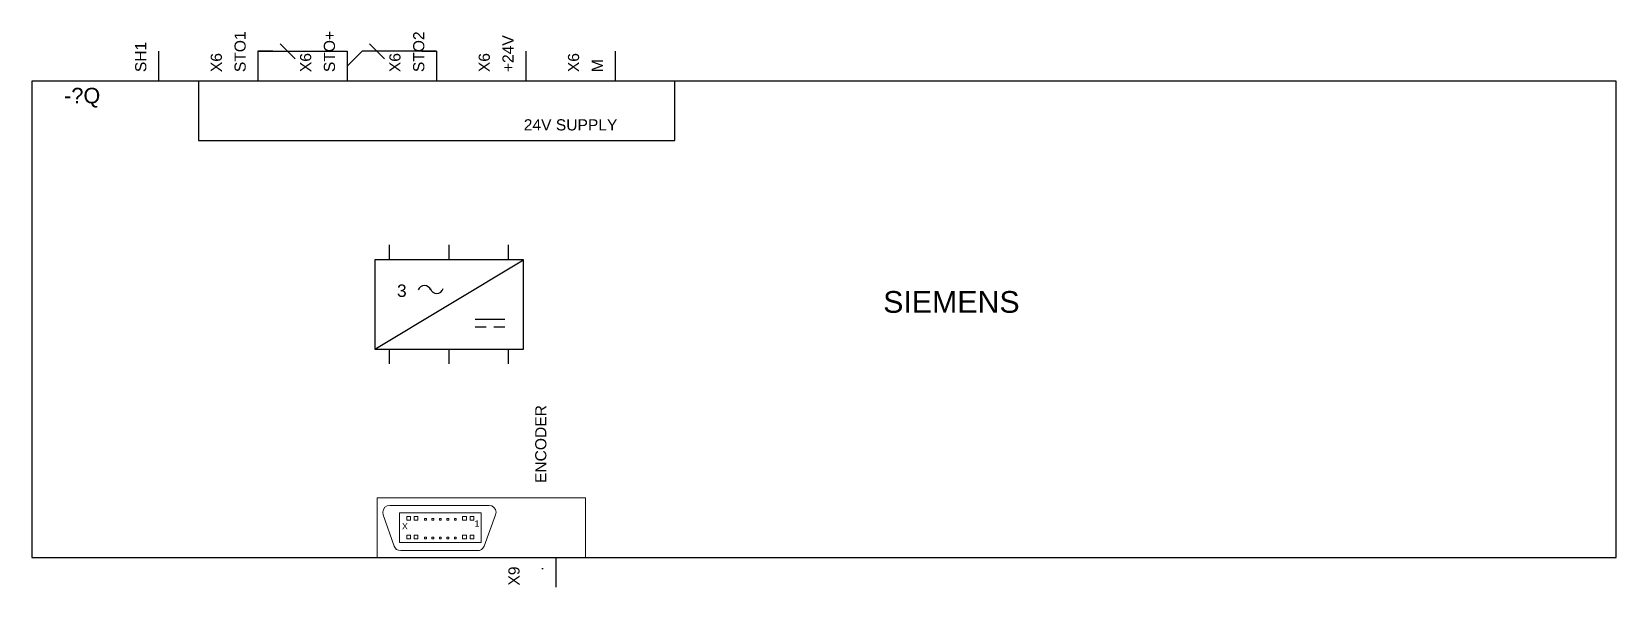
# Model space of a CAD drawing. Header units: millimetres. Extents: x -135 to 859, y 0 to 297.
# Drawn here: x 646.4 to 859.3, y 111.7 to 186.4 of the extents above; entities that cross this region are included whole.
import ezdxf
from ezdxf.enums import TextEntityAlignment as Align

# ---------------------------------------------------------------- set-up
doc = ezdxf.new("R2010")
doc.units = ezdxf.units.MM
doc.layers.add('71_GS_LI', color=7, linetype='Continuous', lineweight=50)
doc.layers.add('75_GS_TXT', color=7, linetype='Continuous', lineweight=35)
doc.styles.get("Standard").update_dxf_attribs({"font": 'arial.ttf'})

msp = doc.modelspace()

# ---------------------------------------------------------------- texts
for s, p in [('STO1', (675.56, 180.94)), ('STO+', (687.56, 180.94)), ('STO2', (699.56, 180.94)), ('+24V', (711.56, 180.94)), ('SH1', (662.21, 180.94)), ('X6', (672.36, 180.94)), ('X6', (684.36, 180.94)), ('X6', (696.36, 180.94)), ('X6', (708.36, 180.94)), ('X6', (720.36, 180.94)), ('M', (723.56, 180.94)), ('ENCODER', (715.96, 125.74))]:
    msp.add_text(s, height=1.5, rotation=90).set_placement(p, align=Align.BOTTOM_LEFT)
msp.add_text('-?Q', height=2.083).set_placement((655.57, 178.83), align=Align.TOP_RIGHT)
msp.add_text('24V SUPPLY', height=1.5).set_placement((718.76, 174.61), align=Align.TOP_CENTER)
msp.add_text('3', height=1.67).set_placement((695.44, 151.58), align=Align.MIDDLE_LEFT)
msp.add_text('SIEMENS', height=2.917).set_placement((760.76, 147.74), align=Align.BOTTOM_LEFT)
for s, p in [('X9', (712.36, 114.54)), ('.', (715.56, 114.54))]:
    msp.add_text(s, height=1.5, rotation=90).set_placement(p, align=Align.BOTTOM_RIGHT)

# ---------------------------------------------------------------- blocks, each defined once
blk = doc.blocks.new('5_31821')
at = {"layer": '71_GS_LI', "linetype": 'Continuous', "lineweight": 0, "ltscale": 4}
for p, q in [((1.7, -1), (15.05, -1)), ((2.3, -6.45), (0.83, -2.25)), ((15.93, -2.27), (14.38, -6.47)), ((13.64, -7.07), (3.18, -7.07))]:
    blk.add_line(p, q, dxfattribs=at)
for points in [[(0.83, -2.25), (0.83, -2.25), (0.78, -1.9), (0.85, -1.55), (1.05, -1.25), (1.35, -1.07), (1.7, -1)], [(15.05, -1), (15.05, -1), (15.4, -1.07), (15.7, -1.27), (15.9, -1.55), (16, -1.9), (15.93, -2.27)], [(3.18, -7.07), (3.18, -7.07), (2.9, -7.02), (2.62, -6.9), (2.43, -6.7), (2.3, -6.45)], [(14.38, -6.47), (14.38, -6.47), (14.22, -6.72), (14.03, -6.92), (13.78, -7.05), (13.64, -7.07)]]:
    blk.add_lwpolyline(points, dxfattribs=at)
for points in [[(3, -6), (14, -6), (14, -2), (3, -2)], [(4, -3), (4.51, -3), (4.51, -2.5), (4, -2.5)], [(5, -3), (5.5, -3), (5.5, -2.5), (5, -2.5)], [(6.38, -3), (6.63, -3), (6.63, -2.75), (6.38, -2.75)], [(7.38, -3), (7.63, -3), (7.63, -2.75), (7.38, -2.75)], [(8.38, -3), (8.63, -3), (8.63, -2.75), (8.38, -2.75)], [(9.38, -3), (9.63, -3), (9.63, -2.75), (9.38, -2.75)], [(10.39, -3), (10.64, -3), (10.64, -2.75), (10.39, -2.75)], [(11.5, -3), (12.01, -3), (12.01, -2.5), (11.5, -2.5)], [(12.5, -3), (13, -3), (13, -2.5), (12.5, -2.5)], [(4, -5.5), (4.51, -5.5), (4.51, -5), (4, -5)], [(5, -5.5), (5.5, -5.5), (5.5, -5), (5, -5)], [(6.38, -5.5), (6.63, -5.5), (6.63, -5.25), (6.38, -5.25)], [(7.38, -5.5), (7.63, -5.5), (7.63, -5.25), (7.38, -5.25)], [(8.38, -5.5), (8.63, -5.5), (8.63, -5.25), (8.38, -5.25)], [(9.38, -5.5), (9.63, -5.5), (9.63, -5.25), (9.38, -5.25)], [(10.39, -5.5), (10.64, -5.5), (10.64, -5.25), (10.39, -5.25)], [(11.5, -5.5), (12.01, -5.5), (12.01, -5), (11.5, -5)], [(12.5, -5.5), (13, -5.5), (13, -5), (12.5, -5)]]:
    blk.add_lwpolyline(points, close=True, dxfattribs=at)
at = {"layer": '75_GS_TXT'}
blk.add_text('X', height=0.833, dxfattribs=at).set_placement((3.74, -3.38), align=Align.TOP_CENTER)
blk.add_text('1', height=0.833, dxfattribs=at).set_placement((13.43, -3.85), align=Align.CENTER)
blk = doc.blocks.new('5_31820')
at = {"layer": '71_GS_LI', "linetype": 'Continuous', "lineweight": 0, "ltscale": 4}
blk.add_lwpolyline([(0, -8), (28, -8), (28, 0), (0, 0)], close=True, dxfattribs=at)
blk.add_blockref('5_31821', (0, 0))

# ---------------------------------------------------------------- linework, layer by layer
at = {"ltscale": 4}
for p, q in [((663.41, 183.74), (663.41, 179.74)), ((676.76, 183.74), (688.76, 183.74)), ((678.76, 183.74), (676.76, 183.74)), ((676.76, 183.74), (676.76, 181.74)), ((676.76, 183.74), (676.76, 179.74)), ((679.76, 184.74), (681.76, 182.74)), ((686.76, 183.74), (688.76, 183.74)), ((688.76, 183.74), (688.76, 181.74)), ((688.76, 181.74), (690.76, 183.74)), ((688.76, 183.74), (688.76, 179.74)), ((700.76, 183.74), (690.76, 183.74)), ((691.76, 184.74), (693.76, 182.74)), ((698.76, 183.74), (700.76, 183.74)), ((700.76, 183.74), (700.76, 181.74)), ((700.76, 183.74), (700.76, 179.74)), ((712.76, 183.74), (712.76, 179.74)), ((724.76, 183.74), (724.76, 179.74)), ((694.44, 155.74), (694.44, 157.74)), ((702.44, 155.74), (702.44, 157.74)), ((710.44, 155.74), (710.44, 157.74)), ((692.44, 143.74), (712.44, 155.74)), ((705.94, 147.74), (709.94, 147.74)), ((705.94, 146.74), (707.44, 146.74)), ((708.44, 146.74), (709.94, 146.74)), ((694.44, 141.74), (694.44, 143.74)), ((702.44, 141.74), (702.44, 143.74)), ((710.44, 141.74), (710.44, 143.74)), ((716.76, 115.74), (716.76, 111.74))]:
    msp.add_line(p, q, dxfattribs=at)
for points in [[(646.36, 115.74), (859.27, 115.74), (859.27, 179.74), (646.36, 179.74)], [(668.76, 171.74), (732.76, 171.74), (732.76, 179.74), (668.76, 179.74)], [(692.44, 143.74), (712.44, 143.74), (712.44, 155.74), (692.44, 155.74)]]:
    msp.add_lwpolyline(points, close=True, dxfattribs=at)
for centre, start, end in [((699.12, 151.37), 20, 160), ((700.77, 152.12), 200, 343)]:
    msp.add_arc(centre, 0.9, start, end, dxfattribs=at)

# ---------------------------------------------------------------- block references
msp.add_blockref('5_31820', (692.76, 123.74))

msp.set_redraw_order([(e.dxf.handle, doc.entitydb.next_handle()) for e in msp.query("TEXT MTEXT ATTDEF DIMENSION ARC_DIMENSION")])  # texts and dimensions are drawn at this point

doc.saveas('drawing.dxf')
